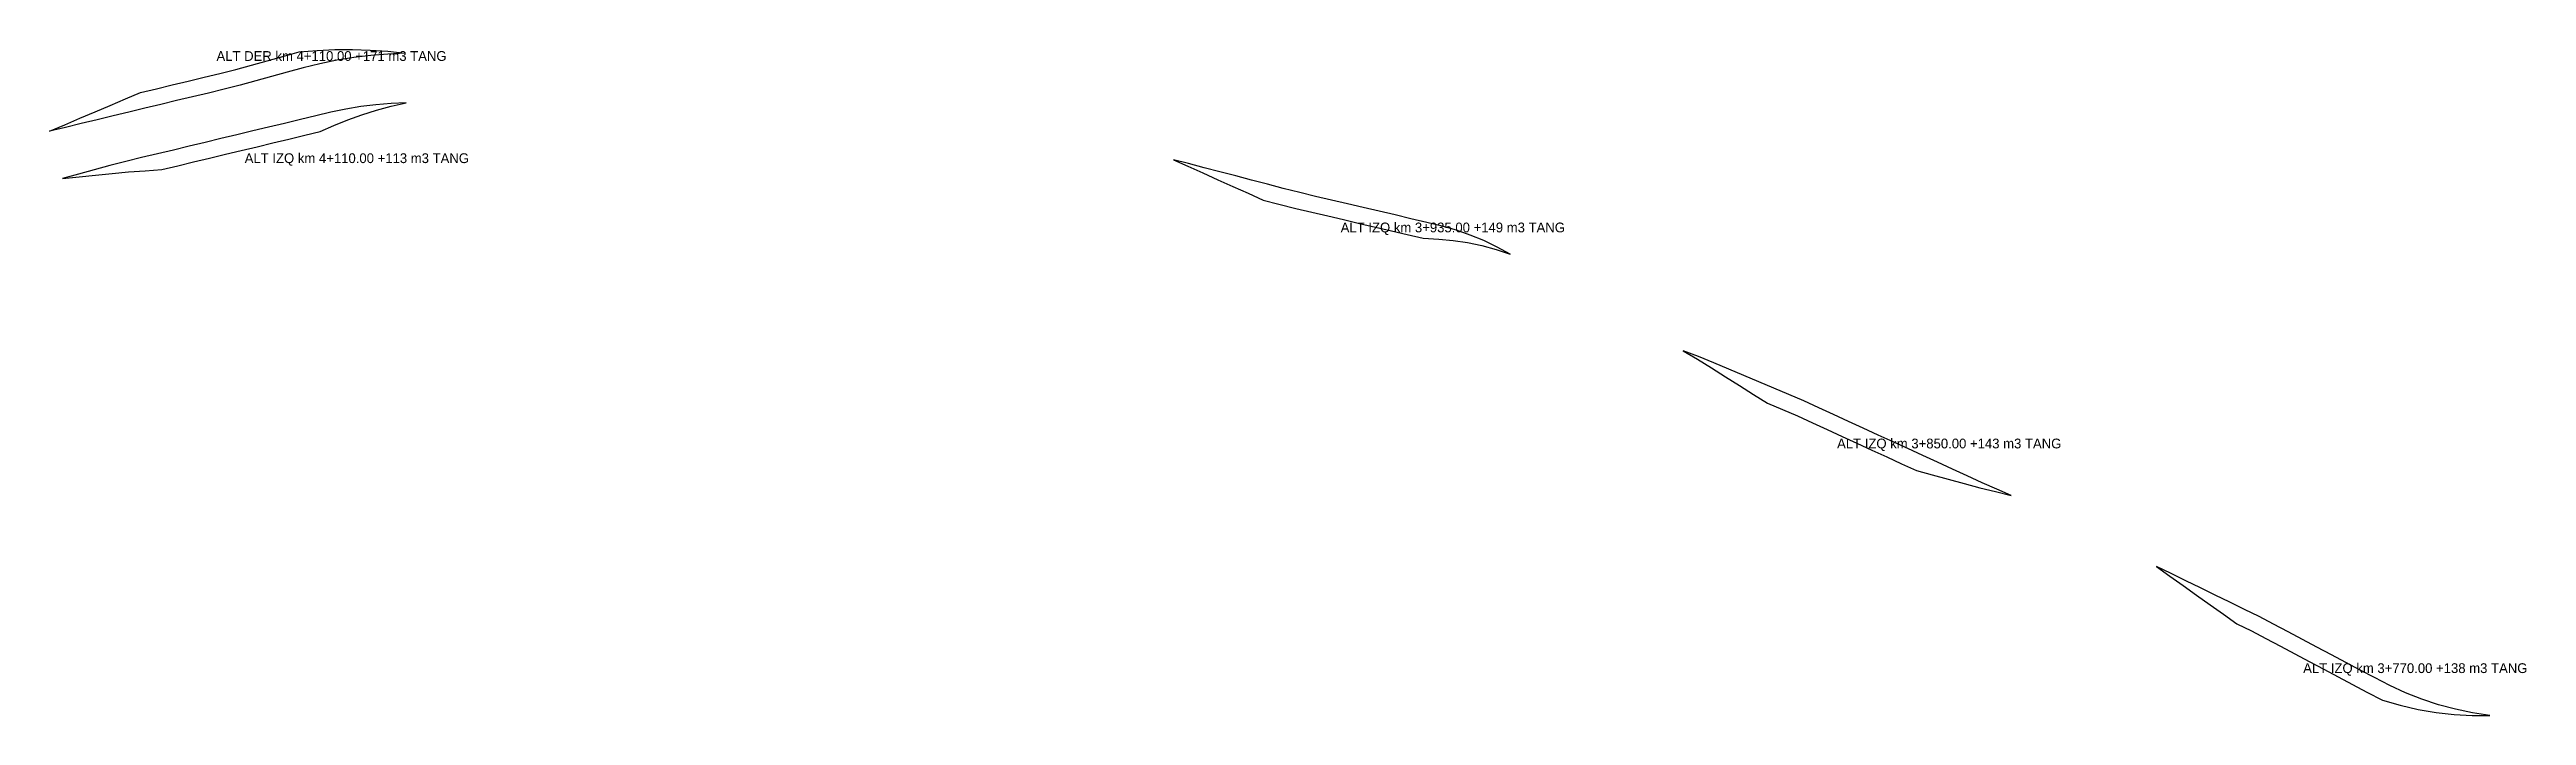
# Model space of a CAD drawing. Extents: x 598419 to 612853, y 9471396 to 9478612.
# Drawn here: x 610533.2 to 610912.4, y 9472472.7 to 9472574.8 of the extents above; entities that cross this region are included whole.
import ezdxf

# ---------------------------------------------------------------- set-up
doc = ezdxf.new("R2010")
doc.units = 0
doc.layers.add('ENSANCHE_ALTERNATIVAS', color=8, linetype='CONTINUOUS')

msp = doc.modelspace()

# ---------------------------------------------------------------- texts
at = {"layer": 'ENSANCHE_ALTERNATIVAS'}
for s, p in [('ALT DER km 4+110.00 +171 m3 TANG', (610558.7076, 9472573.0622)), ('ALT IZQ km 4+110.00 +113 m3 TANG', (610563.0293, 9472557.3994)), ('ALT IZQ km 3+935.00 +149 m3 TANG', (610730.8146, 9472546.778)), ('ALT IZQ km 3+850.00 +143 m3 TANG', (610806.8115, 9472513.6597)), ('ALT IZQ km 3+770.00 +138 m3 TANG', (610878.1631, 9472479.2217))]:
    msp.add_text(s, height=1.5, dxfattribs=at).set_placement(p)

# ---------------------------------------------------------------- linework, layer by layer
at = {"layer": 'ENSANCHE_ALTERNATIVAS'}
for points in [[(610587.5729, 9472574.2401), (610584.9489, 9472574.1202), (610582.3314, 9472573.8995), (610579.7243, 9472573.5784), (610577.1315, 9472573.1572), (610574.5569, 9472572.6367), (610572.0041, 9472572.0175), (610569.5546, 9472571.3468), (610567.1446, 9472570.6819), (610564.7347, 9472570.0169), (610562.3248, 9472569.3519), (610559.9045, 9472568.7243), (610557.4724, 9472568.1397), (610555.0403, 9472567.555), (610552.6082, 9472566.9704), (610550.1761, 9472566.3858), (610547.744, 9472565.8012), (610545.3119, 9472565.2166), (610542.8797, 9472564.6319), (610540.4476, 9472564.0473), (610538.0155, 9472563.4627), (610535.5834, 9472562.8781), (610533.1513, 9472562.2935), (610533.1513, 9472562.2935), (610535.4726, 9472563.2797), (610537.7939, 9472564.266), (610540.1152, 9472565.2523), (610542.4364, 9472566.2386), (610544.7577, 9472567.2248), (610547.079, 9472568.2111), (610549.5111, 9472568.7957), (610551.9432, 9472569.3804), (610554.3754, 9472569.965), (610556.8075, 9472570.5496), (610559.2396, 9472571.1342), (610561.6598, 9472571.7619), (610564.0697, 9472572.4268), (610566.4797, 9472573.0918), (610568.8896, 9472573.7567), (610571.3682, 9472574.4353), (610574.1048, 9472574.6704), (610576.8327, 9472574.7969), (610579.5477, 9472574.8159), (610582.2454, 9472574.7284), (610584.9218, 9472574.536), (610587.5729, 9472574.2401)], [(610587.7736, 9472566.6422), (610585.4417, 9472566.5346), (610583.1155, 9472566.3381), (610580.7984, 9472566.0542), (610578.4944, 9472565.6788), (610576.2064, 9472565.2158), (610573.9374, 9472564.6671), (610571.5608, 9472564.0758), (610569.1287, 9472563.4911), (610566.6966, 9472562.9065), (610564.2645, 9472562.3219), (610561.8324, 9472561.7373), (610559.4003, 9472561.1527), (610556.9681, 9472560.568), (610554.536, 9472559.9834), (610552.1039, 9472559.3988), (610549.6718, 9472558.8142), (610547.2397, 9472558.2296), (610544.8076, 9472557.6449), (610542.3907, 9472557.0051), (610539.9808, 9472556.3402), (610537.5708, 9472555.6752), (610535.1609, 9472555.0103), (610535.1609, 9472555.0103), (610537.6816, 9472555.2736), (610540.2024, 9472555.5369), (610542.7232, 9472555.8002), (610545.2509, 9472556.0383), (610547.7938, 9472556.2213), (610550.3368, 9472556.4042), (610552.7689, 9472556.9889), (610555.201, 9472557.5735), (610557.6331, 9472558.1581), (610560.0652, 9472558.7427), (610562.4973, 9472559.3273), (610564.9294, 9472559.9119), (610567.3615, 9472560.4966), (610569.7937, 9472561.0812), (610572.2258, 9472561.6658), (610574.5732, 9472562.2493), (610576.6584, 9472563.1821), (610578.7932, 9472564.0391), (610580.9751, 9472564.8167), (610583.2015, 9472565.5092), (610585.4687, 9472566.1188), (610587.7736, 9472566.6422)], [(610756.7695, 9472543.4449), (610754.7886, 9472544.5343), (610752.75, 9472545.5115), (610750.6593, 9472546.3717), (610748.5247, 9472547.1161), (610746.3525, 9472547.7425), (610744.0122, 9472548.3029), (610741.5783, 9472548.8741), (610739.1444, 9472549.4454), (610736.7106, 9472550.0166), (610734.2767, 9472550.5878), (610731.8428, 9472551.159), (610729.409, 9472551.7302), (610726.9751, 9472552.3014), (610724.5414, 9472552.8732), (610722.0062, 9472553.5129), (610719.5885, 9472554.1488), (610717.1707, 9472554.7848), (610714.753, 9472555.4207), (610712.3352, 9472556.0567), (610709.9174, 9472556.6926), (610707.516, 9472557.3232), (610705.2096, 9472557.8831), (610705.2096, 9472557.8831), (610707.4116, 9472556.9198), (610709.7054, 9472555.8867), (610712.0172, 9472554.8478), (610714.329, 9472553.8089), (610716.6408, 9472552.77), (610718.9525, 9472551.7311), (610721.3703, 9472551.0951), (610723.9701, 9472550.4393), (610726.4039, 9472549.8676), (610728.8378, 9472549.2964), (610731.2716, 9472548.7251), (610733.7055, 9472548.1539), (610736.1394, 9472547.5827), (610738.5732, 9472547.0115), (610741.0071, 9472546.4403), (610743.441, 9472545.8691), (610745.8326, 9472545.7251), (610748.0198, 9472545.5278), (610750.2151, 9472545.2033), (610752.411, 9472544.7502), (610754.5983, 9472544.1637), (610756.7695, 9472543.4449)], [(610833.484, 9472506.4375), (610831.249, 9472507.4319), (610829.0028, 9472508.4007), (610826.7323, 9472509.434), (610824.4604, 9472510.4806), (610822.1885, 9472511.5273), (610819.9166, 9472512.5739), (610817.6447, 9472513.6206), (610815.3728, 9472514.6673), (610813.101, 9472515.7139), (610810.8291, 9472516.7606), (610808.5572, 9472517.8072), (610806.2853, 9472518.8539), (610804.0134, 9472519.9006), (610801.7406, 9472520.9451), (610799.4412, 9472521.9263), (610797.137, 9472522.8961), (610794.8328, 9472523.866), (610792.5286, 9472524.8358), (610790.2244, 9472525.8057), (610787.9202, 9472526.7755), (610785.6085, 9472527.7276), (610783.2722, 9472528.6214), (610783.2722, 9472528.6214), (610785.4468, 9472527.3435), (610787.5969, 9472526.0075), (610789.7394, 9472524.6536), (610791.882, 9472523.2997), (610794.0246, 9472521.9458), (610796.1672, 9472520.5919), (610798.4714, 9472519.6221), (610800.7708, 9472518.6409), (610803.0436, 9472517.5963), (610805.3155, 9472516.5497), (610807.5873, 9472515.503), (610809.8592, 9472514.4564), (610812.1311, 9472513.4097), (610814.403, 9472512.3631), (610816.6749, 9472511.3164), (610818.9468, 9472510.2697), (610821.3803, 9472509.6071), (610823.8138, 9472508.9445), (610826.2473, 9472508.2819), (610828.6784, 9472507.6331), (610831.082, 9472507.0501), (610833.484, 9472506.4375)], [(610906.7603, 9472472.7112), (610904.1084, 9472473.1188), (610901.4833, 9472473.673), (610898.893, 9472474.3721), (610896.3455, 9472475.214), (610893.8487, 9472476.196), (610891.4103, 9472477.3152), (610889.106, 9472478.5132), (610886.8973, 9472479.6842), (610884.6885, 9472480.8553), (610882.4798, 9472482.0264), (610880.271, 9472483.1975), (610878.0623, 9472484.3686), (610875.8536, 9472485.5397), (610873.6448, 9472486.7107), (610871.4353, 9472487.8803), (610869.1879, 9472488.9786), (610866.9401, 9472490.076), (610864.6923, 9472491.1735), (610862.4445, 9472492.2709), (610860.1968, 9472493.3684), (610857.949, 9472494.4658), (610855.7012, 9472495.5633), (610855.7012, 9472495.5633), (610857.7538, 9472494.0977), (610859.8064, 9472492.6321), (610861.859, 9472491.1666), (610863.9116, 9472489.701), (610865.9642, 9472488.2354), (610868.0168, 9472486.7698), (610870.2642, 9472485.6716), (610872.4737, 9472484.502), (610874.6825, 9472483.3309), (610876.8912, 9472482.1598), (610879.1, 9472480.9887), (610881.3087, 9472479.8177), (610883.5175, 9472478.6466), (610885.7262, 9472477.4755), (610887.935, 9472476.3044), (610890.3048, 9472475.0729), (610893.0326, 9472474.2792), (610895.7788, 9472473.6466), (610898.5339, 9472473.1748), (610901.2886, 9472472.8627), (610904.0337, 9472472.7089), (610906.7603, 9472472.7112)]]:
    msp.add_lwpolyline(points, close=True, dxfattribs=at)

msp.set_redraw_order([(e.dxf.handle, doc.entitydb.next_handle()) for e in msp.query("TEXT MTEXT ATTDEF DIMENSION ARC_DIMENSION")])  # texts and dimensions are drawn at this point

doc.saveas('drawing.dxf')
